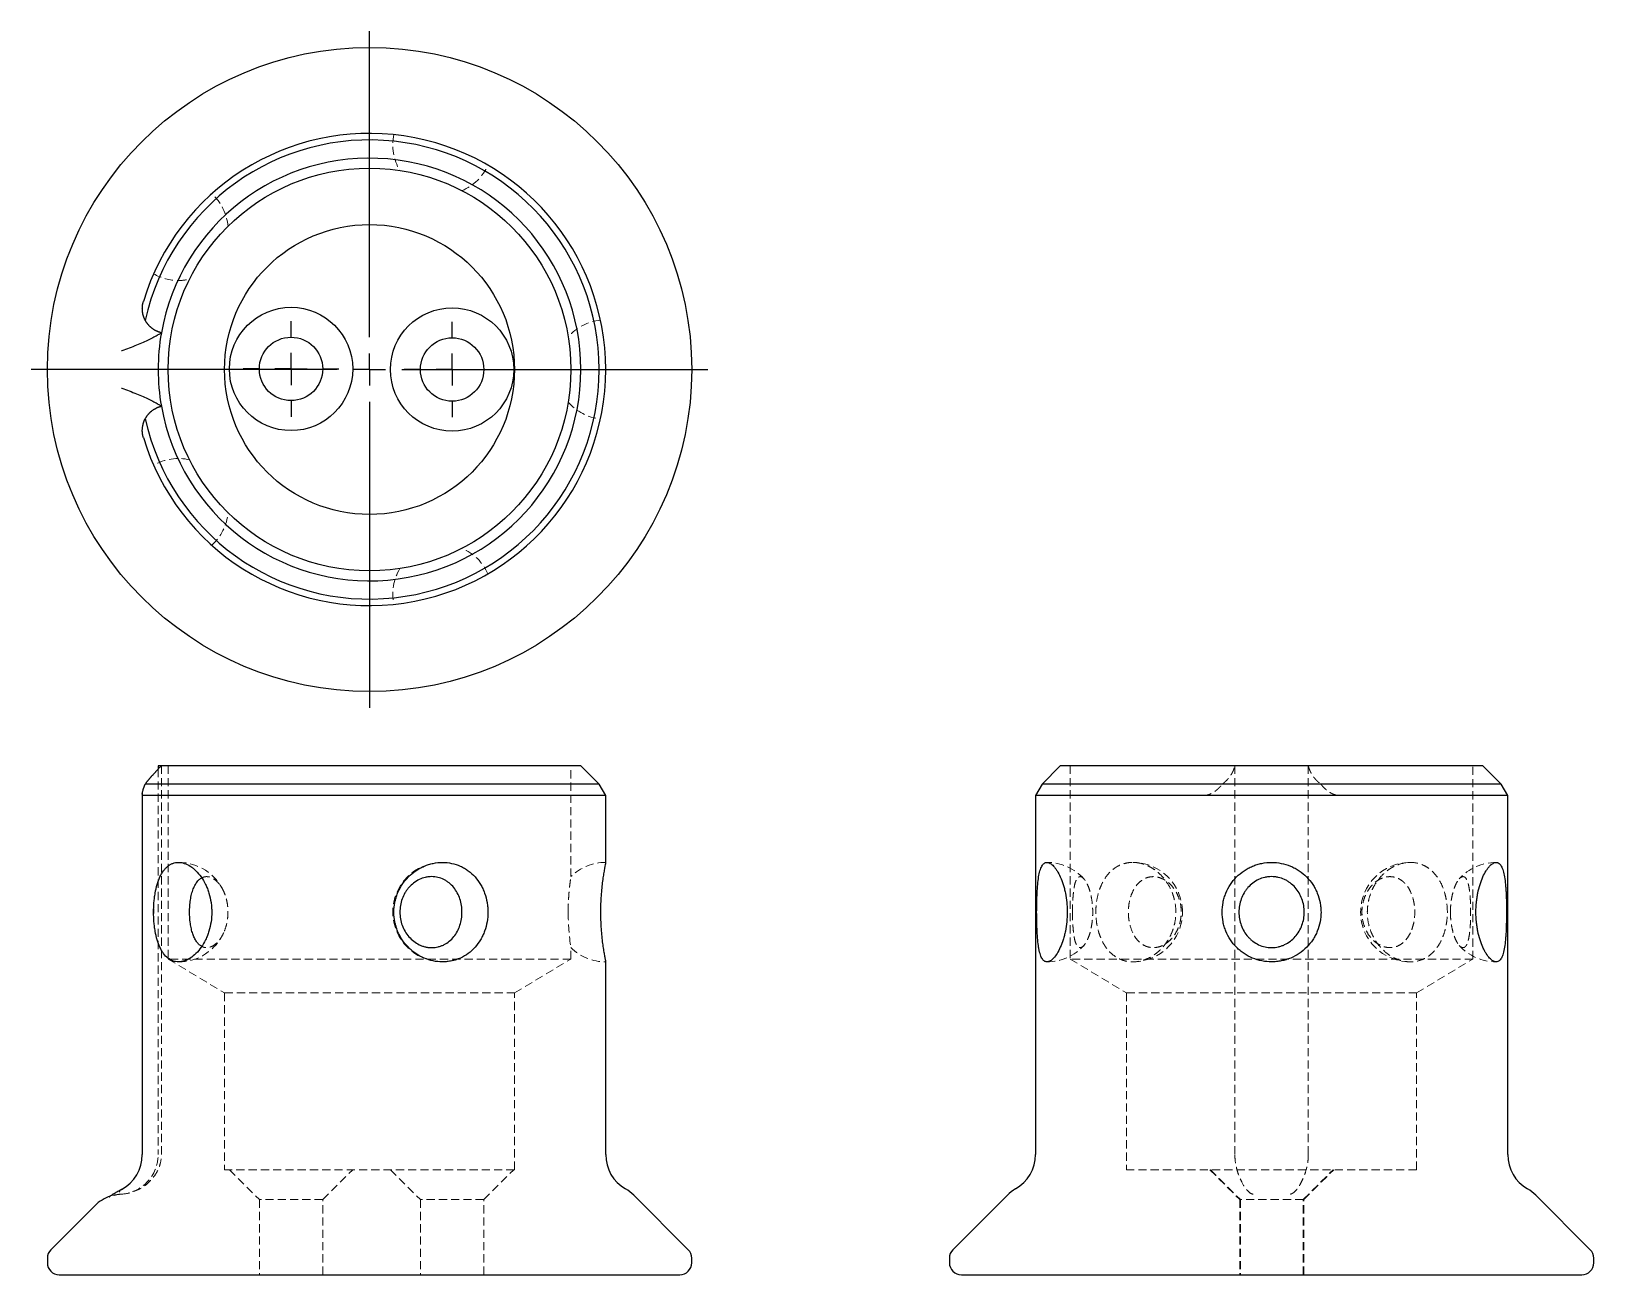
# Model space of a CAD drawing. Header units: millimetres. Extents: x 30 to 273, y 18 to 210.
import ezdxf

# ---------------------------------------------------------------- set-up
doc = ezdxf.new("R2010")
doc.units = ezdxf.units.MM
doc.linetypes.add('HIDDEN', pattern=[1.905, 1.27, -0.635])
doc.layers.add('10', color=7, linetype='Continuous')

# ---------------------------------------------------------------- blocks, each defined once
blk = doc.blocks.new('SW_CENTERMARKSYMBOL_0')
at = {"layer": '10', "color": 0}
for p, q in [((0, 5), (0, 52.5)), ((0, 0), (0, 2.5)), ((-5, 0), (-52.5, 0)), ((0, 0), (-2.5, 0)), ((0, 0), (0, -2.5)), ((0, 0), (2.5, 0)), ((5, 0), (52.5, 0)), ((0, -5), (0, -52.5))]:
    blk.add_line(p, q, dxfattribs=at)
blk = doc.blocks.new('SW_CENTERMARKSYMBOL_1')
at = {"layer": '10', "color": 0}
for p, q in [((0, 5), (0, 7.42)), ((0, 0), (0, 2.5)), ((-5, 0), (-7.42, 0)), ((0, 0), (-2.5, 0)), ((0, 0), (0, -2.5)), ((0, 0), (2.5, 0)), ((5, 0), (7.42, 0)), ((0, -5), (0, -7.42))]:
    blk.add_line(p, q, dxfattribs=at)
blk = doc.blocks.new('SW_CENTERMARKSYMBOL_2')
at = {"layer": '10', "color": 0}
for p, q in [((0, 5), (0, 7.42)), ((0, 0), (0, 2.5)), ((-5, 0), (-7.42, 0)), ((0, 0), (-2.5, 0)), ((0, 0), (0, -2.5)), ((0, 0), (2.5, 0)), ((5, 0), (7.42, 0)), ((0, -5), (0, -7.42))]:
    blk.add_line(p, q, dxfattribs=at)

msp = doc.modelspace()

# ---------------------------------------------------------------- linework, layer by layer
at = {"color": 7, "linetype": 'Continuous', "lineweight": 25}
for p, q in [((50.2, 96.5), (50.2, 95.98)), ((50.7, 96.5), (50.2, 96.5)), ((115.8, 96.5), (50.7, 96.5)), ((118.63, 93.66), (115.8, 96.5)), ((190.2, 96.5), (187.37, 93.66)), ((255.8, 96.5), (190.2, 96.5)), ((258.63, 93.66), (255.8, 96.5)), ((118.63, 93.66), (48.2, 93.66)), ((119.65, 91.89), (118.63, 93.66)), ((187.37, 93.66), (186.35, 91.89)), ((258.63, 93.66), (187.37, 93.66)), ((259.65, 91.89), (258.63, 93.66)), ((47.74, 92.15), (47.74, 36.15)), ((119.65, 91.89), (47.9, 91.89)), ((119.65, 81.47), (119.65, 91.89)), ((186.35, 91.89), (186.35, 36.15)), ((259.65, 91.89), (186.35, 91.89)), ((259.65, 36.15), (259.65, 91.89)), ((119.65, 36.15), (119.65, 66.08)), ((44.45, 30.7), (44.49, 30.72)), ((44.5, 30.72), (44.48, 30.71)), ((132.46, 21.39), (124, 29.85)), ((182, 29.85), (173.54, 21.39)), ((272.46, 21.39), (264, 29.85)), ((40.37, 28.22), (33.54, 21.39)), ((33, 20.08), (33, 19.35)), ((133, 19.35), (133, 20.08)), ((173, 20.08), (173, 19.35)), ((273, 19.35), (273, 20.08)), ((34.85, 17.5), (131.15, 17.5)), ((174.85, 17.5), (271.15, 17.5))]:
    msp.add_line(p, q, dxfattribs=at)
at = {"color": 7, "linetype": 'HIDDEN', "lineweight": 18}
for p, q in [((50.2, 95.98), (50.2, 36.15)), ((50.7, 96.5), (50.7, 36.15)), ((51.75, 96.5), (51.75, 66.5)), ((114.25, 79.29), (114.25, 96.5)), ((191.75, 96.5), (191.75, 66.5)), ((217.3, 96.5), (217.3, 36.15)), ((228.7, 96.5), (228.7, 36.15)), ((254.25, 66.5), (254.25, 96.5)), ((49.5, 73.59), (49.51, 74.28)), ((87.74, 74.17), (87.72, 73.7)), ((97.35, 73.78), (97.32, 74.17)), ((97.34, 73.7), (97.35, 73.78)), ((113.84, 74.18), (113.84, 73.71)), ((118.84, 73.59), (118.85, 74.28)), ((114.25, 66.5), (114.25, 68.27)), ((114.25, 66.5), (51.75, 66.5)), ((51.75, 66.5), (60.5, 61.24)), ((105.5, 61.24), (114.25, 66.5)), ((254.25, 66.5), (191.75, 66.5)), ((191.75, 66.5), (200.5, 61.24)), ((245.5, 61.24), (254.25, 66.5)), ((60.5, 61.24), (105.5, 61.24)), ((60.5, 61.24), (60.5, 33.81)), ((105.5, 33.81), (105.5, 61.24)), ((200.5, 61.24), (245.5, 61.24)), ((200.5, 61.24), (200.5, 33.81)), ((245.5, 33.81), (245.5, 61.24)), ((105.5, 33.81), (60.5, 33.81)), ((61.25, 33.81), (65.9, 29.16)), ((75.74, 29.16), (80.39, 33.81)), ((86.25, 33.81), (90.9, 29.16)), ((100.74, 29.16), (105.39, 33.81)), ((245.5, 33.81), (200.5, 33.81)), ((213.43, 33.81), (218.08, 29.16)), ((213.52, 33.81), (218.17, 29.16)), ((227.92, 29.16), (232.57, 33.81)), ((228.01, 29.16), (232.66, 33.81)), ((42.81, 29.75), (42.61, 29.62)), ((75.74, 29.16), (65.9, 29.16)), ((65.9, 29.16), (65.9, 17.5)), ((75.74, 17.5), (75.74, 29.16)), ((100.74, 29.16), (90.9, 29.16)), ((90.9, 29.16), (90.9, 17.5)), ((100.74, 17.5), (100.74, 29.16)), ((227.92, 29.16), (218.08, 29.16)), ((218.08, 29.16), (218.08, 17.5)), ((218.17, 29.16), (218.17, 17.5)), ((228.01, 29.16), (227.92, 29.16)), ((227.92, 17.5), (227.92, 29.16)), ((228.01, 17.5), (228.01, 29.16))]:
    msp.add_line(p, q, dxfattribs=at)
at = {"color": 7, "linetype": 'Continuous', "lineweight": 25}
for centre, radius in [((83, 158), 50), ((83, 158), 31.25), ((83, 158), 22.5), ((70.82, 158.09), 9.57), ((95.82, 158), 9.57), ((70.82, 158.09), 4.92), ((95.82, 158), 4.92)]:
    msp.add_circle(centre, radius, dxfattribs=at)
for centre, radius, start, end in [((83, 158), 36.65, 196.7563, 163.2437), ((83, 158), 35.63, 192.3691, 167.6309), ((83, 158), 32.8, 190.0118, 169.9882), ((83, 158), 32.8, 169.9882, 190.0118), ((41.59, 36.15), 6.15, 298.1769, 0), ((125.8, 36.15), 6.15, 180, 240.0147), ((180.2, 36.15), 6.15, 299.9853, 0), ((265.8, 36.15), 6.15, 180, 240.0147), ((44.72, 23.87), 6.15, 108.4541, 135), ((119.66, 25.5), 6.15, 45, 60.0147), ((186.34, 25.5), 6.15, 119.9853, 135), ((259.66, 25.5), 6.15, 45, 60.0147), ((34.85, 20.08), 1.85, 135, 180), ((131.15, 20.08), 1.85, 0, 45), ((174.85, 20.08), 1.85, 135, 180), ((271.15, 20.08), 1.85, 0, 45), ((34.85, 19.35), 1.85, 180, 270), ((131.15, 19.35), 1.85, 270, 0), ((174.85, 19.35), 1.85, 180, 270), ((271.15, 19.35), 1.85, 270, 0)]:
    msp.add_arc(centre, radius, start, end, dxfattribs=at)
at = {"color": 7, "linetype": 'HIDDEN', "lineweight": 18}
for centre, radius, start, end in [((94.33, 192.86), 7.72, 168.028, 210.9922), ((94.33, 192.86), 7.72, 293.0708, 335.9545), ((53.35, 179.54), 7.72, 5.0618, 47.95), ((53.35, 179.54), 7.72, 240.038, 270), ((53.35, 179.54), 7.72, 270, 282.9921), ((119.65, 158), 7.72, 96.0261, 138.9894), ((119.65, 158), 7.72, 221.0776, 263.9645), ((53.35, 136.46), 7.72, 77.0602, 119.9545), ((53.35, 136.46), 7.72, 312.022, 354.9956), ((94.33, 123.14), 7.72, 24.0262, 66.9926), ((94.33, 123.14), 7.72, 149.0711, 191.965), ((53.35, 73.78), 7.72, 24.4726, 89.9874), ((94.33, 73.78), 7.72, 90.2675, 269.9244), ((119.65, 73.78), 7.72, 90.0565, 134.4496), ((188.14, 73.78), 7.72, 41.9165, 89.9849), ((201.46, 73.78), 7.72, 0, 89.9823), ((244.54, 73.78), 7.72, 90.1053, 269.9733), ((257.86, 73.78), 7.72, 90.061, 138.0609), ((150.95, 73.8), 37.11, 180.0293, 188.5657), ((201.46, 73.78), 7.72, 270.0359, 0), ((53.35, 73.78), 7.72, 270.0252, 335.6364), ((119.65, 73.78), 7.72, 225.5452, 269.9873), ((188.14, 73.78), 7.72, 270.0242, 318.1398), ((257.86, 73.78), 7.72, 221.9953, 269.9856), ((44.05, 36.15), 6.15, 273.0779, 0), ((44.72, 23.87), 6.15, 93.0779, 108.4541)]:
    msp.add_arc(centre, radius, start, end, dxfattribs=at)
at = {"color": 7, "linetype": 'Continuous', "lineweight": 25}
for points, knots in [([(48.2, 165.63), (48.18, 165.66), (48.16, 165.71), (48.12, 165.79), (48.08, 165.87), (48.04, 165.95), (48.01, 166.03), (47.98, 166.12), (47.95, 166.2), (47.92, 166.28), (47.9, 166.36), (47.87, 166.44), (47.85, 166.52), (47.83, 166.6), (47.82, 166.68), (47.8, 166.76), (47.79, 166.86), (47.77, 166.98), (47.75, 167.15), (47.74, 167.33), (47.74, 167.49), (47.74, 167.6), (47.75, 167.68), (47.75, 167.74), (47.75, 167.8), (47.76, 167.87), (47.77, 167.93), (47.77, 167.98), (47.78, 168.03), (47.79, 168.08), (47.8, 168.13), (47.81, 168.18), (47.82, 168.23), (47.83, 168.28), (47.84, 168.32), (47.85, 168.37), (47.86, 168.42), (47.87, 168.47), (47.89, 168.52), (47.9, 168.55), (47.9, 168.57)], [0, 0, 0, 0, 0.037077, 0.073559, 0.109498, 0.144564, 0.179198, 0.212766, 0.245672, 0.277625, 0.309302, 0.339741, 0.369232, 0.397111, 0.424351, 0.452275, 0.481541, 0.524442, 0.581251, 0.645766, 0.694585, 0.726076, 0.744483, 0.760924, 0.78015, 0.799282, 0.818306, 0.832448, 0.846537, 0.860567, 0.874589, 0.888578, 0.902548, 0.916485, 0.930442, 0.944382, 0.958271, 0.972058, 0.985896, 1, 1, 1, 1]), ([(50.7, 163.7), (50.66, 163.71), (50.62, 163.72), (50.57, 163.73), (50.53, 163.75), (50.49, 163.76), (50.45, 163.77), (50.4, 163.79), (50.36, 163.8), (50.32, 163.81), (50.28, 163.83), (50.24, 163.84), (50.2, 163.86), (50.16, 163.88), (50.12, 163.89), (50.08, 163.91), (50.04, 163.93), (50, 163.94), (49.96, 163.96), (49.92, 163.98), (49.89, 164), (49.85, 164.02), (49.81, 164.03), (49.78, 164.05), (49.74, 164.07), (49.71, 164.09), (49.67, 164.11), (49.63, 164.13), (49.6, 164.15), (49.57, 164.17), (49.53, 164.19), (49.5, 164.22), (49.47, 164.24), (49.44, 164.26), (49.41, 164.28), (49.38, 164.3), (49.35, 164.32), (49.32, 164.34), (49.29, 164.36), (49.26, 164.39), (49.23, 164.41), (49.2, 164.43), (49.18, 164.45), (49.15, 164.47), (49.12, 164.49), (49.1, 164.51), (49.07, 164.54), (49.03, 164.57), (49, 164.6), (48.97, 164.63), (48.94, 164.66), (48.91, 164.69), (48.88, 164.72), (48.85, 164.75), (48.82, 164.78), (48.8, 164.8), (48.78, 164.82), (48.76, 164.84), (48.74, 164.86), (48.72, 164.88), (48.7, 164.91), (48.68, 164.93), (48.66, 164.95), (48.65, 164.97), (48.63, 164.99), (48.61, 165.01), (48.59, 165.03), (48.58, 165.06), (48.56, 165.08), (48.54, 165.1), (48.53, 165.12), (48.51, 165.14), (48.49, 165.16), (48.48, 165.19), (48.46, 165.21), (48.45, 165.23), (48.43, 165.25), (48.42, 165.27), (48.4, 165.3), (48.39, 165.32), (48.37, 165.34), (48.36, 165.36), (48.34, 165.38), (48.33, 165.41), (48.31, 165.43), (48.3, 165.45), (48.29, 165.47), (48.27, 165.5), (48.26, 165.52), (48.25, 165.54), (48.23, 165.56), (48.22, 165.59), (48.21, 165.61), (48.2, 165.63)], [0, 0, 0, 0, 0.0440387, 0.0440387, 0.0440387, 0.0876176, 0.0876176, 0.0876176, 0.130751, 0.130751, 0.130751, 0.1730683, 0.1730683, 0.1730683, 0.2149806, 0.2149806, 0.2149806, 0.2557708, 0.2557708, 0.2557708, 0.2958314, 0.2958314, 0.2958314, 0.3348194, 0.3348194, 0.3348194, 0.3734681, 0.3734681, 0.3734681, 0.4107501, 0.4107501, 0.4107501, 0.4470146, 0.4470146, 0.4470146, 0.4815843, 0.4815843, 0.4815843, 0.5154832, 0.5154832, 0.5154832, 0.5477098, 0.5477098, 0.5477098, 0.5789362, 0.5789362, 0.5789362, 0.6185815, 0.6185815, 0.6185815, 0.6571168, 0.6571168, 0.6571168, 0.6945513, 0.6945513, 0.6945513, 0.721015, 0.721015, 0.721015, 0.747029, 0.747029, 0.747029, 0.7720103, 0.7720103, 0.7720103, 0.7964121, 0.7964121, 0.7964121, 0.8200995, 0.8200995, 0.8200995, 0.8436567, 0.8436567, 0.8436567, 0.8668087, 0.8668087, 0.8668087, 0.8896867, 0.8896867, 0.8896867, 0.9121463, 0.9121463, 0.9121463, 0.9344569, 0.9344569, 0.9344569, 0.9564717, 0.9564717, 0.9564717, 0.9783167, 0.9783167, 0.9783167, 1, 1, 1, 1]), ([(50.7, 163.7), (50.7, 163.7), (50.66, 163.67), (50.52, 163.58), (50.46, 163.54), (50.32, 163.46), (50.24, 163.41), (49.99, 163.26), (49.78, 163.14), (49.31, 162.89), (49.05, 162.75), (48.48, 162.48), (48.18, 162.33), (47.53, 162.05), (47.19, 161.9), (46.48, 161.62), (46.1, 161.47), (45.34, 161.19), (44.96, 161.05), (44.56, 160.91)], [0, 0, 0, 0, 0.125, 0.125, 0.1875, 0.1875, 0.25, 0.25, 0.375, 0.375, 0.5, 0.5, 0.625, 0.625, 0.75, 0.75, 0.875, 0.875, 1, 1, 1, 1]), ([(44.56, 155.09), (45.35, 154.82), (46.11, 154.53), (47.54, 153.95), (48.19, 153.66), (49.05, 153.25), (49.31, 153.11), (49.77, 152.86), (49.98, 152.74), (50.24, 152.59), (50.32, 152.54), (50.45, 152.46), (50.51, 152.42), (50.65, 152.33), (50.7, 152.3), (50.7, 152.3)], [0, 0, 0, 0, 0.25, 0.25, 0.5, 0.5, 0.625, 0.625, 0.75, 0.75, 0.8125, 0.8125, 0.875, 0.875, 1, 1, 1, 1]), ([(47.9, 147.43), (47.9, 147.45), (47.89, 147.47), (47.89, 147.49), (47.88, 147.51), (47.88, 147.53), (47.87, 147.54), (47.87, 147.56), (47.86, 147.58), (47.86, 147.6), (47.85, 147.62), (47.85, 147.64), (47.84, 147.66), (47.84, 147.68), (47.83, 147.69), (47.83, 147.71), (47.83, 147.73), (47.82, 147.75), (47.82, 147.77), (47.81, 147.79), (47.81, 147.81), (47.81, 147.83), (47.8, 147.84), (47.8, 147.86), (47.8, 147.88), (47.79, 147.9), (47.79, 147.92), (47.79, 147.94), (47.78, 147.96), (47.78, 147.98), (47.78, 147.99), (47.78, 148.01), (47.77, 148.03), (47.77, 148.05), (47.77, 148.07), (47.77, 148.09), (47.76, 148.11), (47.76, 148.12), (47.76, 148.14), (47.76, 148.16), (47.76, 148.18), (47.75, 148.2), (47.75, 148.22), (47.75, 148.24), (47.75, 148.26), (47.75, 148.29), (47.75, 148.32), (47.74, 148.35), (47.74, 148.38), (47.74, 148.41), (47.74, 148.44), (47.74, 148.47), (47.74, 148.5), (47.74, 148.53), (47.74, 148.56), (47.74, 148.59), (47.74, 148.62), (47.74, 148.65), (47.74, 148.7), (47.74, 148.74), (47.75, 148.79), (47.75, 148.86), (47.76, 148.92), (47.76, 148.99), (47.77, 149.07), (47.78, 149.14), (47.8, 149.22), (47.81, 149.3), (47.83, 149.37), (47.85, 149.44), (47.86, 149.5), (47.87, 149.55), (47.89, 149.6), (47.9, 149.64), (47.91, 149.67), (47.92, 149.71), (47.93, 149.73), (47.93, 149.75), (47.94, 149.77), (47.95, 149.79), (47.95, 149.81), (47.96, 149.83), (47.97, 149.85), (47.97, 149.87), (47.98, 149.89), (47.99, 149.9), (47.99, 149.92), (48, 149.94), (48.01, 149.96), (48.01, 149.97), (48.02, 149.99), (48.03, 150.01), (48.03, 150.02), (48.04, 150.04), (48.05, 150.06), (48.05, 150.07), (48.06, 150.09), (48.07, 150.11), (48.08, 150.12), (48.08, 150.14), (48.09, 150.15), (48.1, 150.17), (48.1, 150.18), (48.11, 150.2), (48.12, 150.22), (48.13, 150.23), (48.13, 150.25), (48.14, 150.26), (48.15, 150.28), (48.16, 150.29), (48.17, 150.31), (48.17, 150.32), (48.18, 150.34), (48.19, 150.35), (48.2, 150.37)], [0, 0, 0, 0, 0.016155, 0.016155, 0.016155, 0.032064, 0.032064, 0.032064, 0.048036, 0.048036, 0.048036, 0.06411, 0.06411, 0.06411, 0.080204, 0.080204, 0.080204, 0.096316, 0.096316, 0.096316, 0.112479, 0.112479, 0.112479, 0.128666, 0.128666, 0.128666, 0.144833, 0.144833, 0.144833, 0.160925, 0.160925, 0.160925, 0.176993, 0.176993, 0.176993, 0.192955, 0.192955, 0.192955, 0.20887, 0.20887, 0.20887, 0.226343, 0.226343, 0.226343, 0.245439, 0.245439, 0.245439, 0.272987, 0.272987, 0.272987, 0.300479, 0.300479, 0.300479, 0.327903, 0.327903, 0.327903, 0.355563, 0.355563, 0.355563, 0.397425, 0.397425, 0.397425, 0.461307, 0.461307, 0.461307, 0.538943, 0.538943, 0.538943, 0.618755, 0.618755, 0.618755, 0.678079, 0.678079, 0.678079, 0.718009, 0.718009, 0.718009, 0.742431, 0.742431, 0.742431, 0.766221, 0.766221, 0.766221, 0.788722, 0.788722, 0.788722, 0.810565, 0.810565, 0.810565, 0.83173, 0.83173, 0.83173, 0.852871, 0.852871, 0.852871, 0.873954, 0.873954, 0.873954, 0.895002, 0.895002, 0.895002, 0.916007, 0.916007, 0.916007, 0.937009, 0.937009, 0.937009, 0.958002, 0.958002, 0.958002, 0.978997, 0.978997, 0.978997, 1, 1, 1, 1]), ([(48.2, 150.37), (48.22, 150.42), (48.25, 150.46), (48.28, 150.51), (48.3, 150.55), (48.32, 150.58), (48.34, 150.62), (48.36, 150.64), (48.38, 150.67), (48.4, 150.7), (48.41, 150.72), (48.43, 150.75), (48.45, 150.78), (48.47, 150.8), (48.49, 150.83), (48.5, 150.85), (48.52, 150.88), (48.54, 150.9), (48.56, 150.93), (48.58, 150.95), (48.6, 150.98), (48.62, 151), (48.64, 151.02), (48.66, 151.05), (48.68, 151.07), (48.7, 151.1), (48.72, 151.12), (48.74, 151.14), (48.77, 151.17), (48.79, 151.19), (48.81, 151.21), (48.83, 151.23), (48.85, 151.26), (48.87, 151.28), (48.9, 151.3), (48.92, 151.32), (48.94, 151.35), (48.97, 151.37), (48.99, 151.39), (49.01, 151.41), (49.04, 151.43), (49.06, 151.45), (49.09, 151.48), (49.12, 151.5), (49.15, 151.53), (49.19, 151.56), (49.22, 151.59), (49.26, 151.61), (49.29, 151.64), (49.33, 151.67), (49.37, 151.69), (49.4, 151.72), (49.43, 151.74), (49.46, 151.76), (49.49, 151.78), (49.52, 151.8), (49.55, 151.81), (49.58, 151.83), (49.61, 151.85), (49.64, 151.87), (49.67, 151.89), (49.7, 151.9), (49.73, 151.92), (49.76, 151.94), (49.79, 151.96), (49.83, 151.97), (49.86, 151.99), (49.89, 152.01), (49.92, 152.02), (49.96, 152.04), (49.99, 152.05), (50.03, 152.07), (50.06, 152.08), (50.09, 152.1), (50.13, 152.11), (50.16, 152.13), (50.2, 152.14), (50.23, 152.15), (50.27, 152.17), (50.3, 152.18), (50.34, 152.19), (50.37, 152.2), (50.41, 152.22), (50.45, 152.23), (50.48, 152.24), (50.52, 152.25), (50.56, 152.26), (50.59, 152.27), (50.63, 152.28), (50.67, 152.29), (50.7, 152.3)], [0, 0, 0, 0, 0.0448231, 0.0448231, 0.0448231, 0.08068, 0.08068, 0.08068, 0.1077164, 0.1077164, 0.1077164, 0.1348543, 0.1348543, 0.1348543, 0.1621371, 0.1621371, 0.1621371, 0.1895006, 0.1895006, 0.1895006, 0.2169735, 0.2169735, 0.2169735, 0.2444748, 0.2444748, 0.2444748, 0.2722497, 0.2722497, 0.2722497, 0.3002607, 0.3002607, 0.3002607, 0.3287197, 0.3287197, 0.3287197, 0.3573826, 0.3573826, 0.3573826, 0.3866417, 0.3866417, 0.3866417, 0.4162881, 0.4162881, 0.4162881, 0.4567038, 0.4567038, 0.4567038, 0.4978413, 0.4978413, 0.4978413, 0.5396935, 0.5396935, 0.5396935, 0.5722226, 0.5722226, 0.5722226, 0.605097, 0.605097, 0.605097, 0.638835, 0.638835, 0.638835, 0.6730865, 0.6730865, 0.6730865, 0.7080198, 0.7080198, 0.7080198, 0.7431146, 0.7431146, 0.7431146, 0.7787302, 0.7787302, 0.7787302, 0.8147022, 0.8147022, 0.8147022, 0.8512251, 0.8512251, 0.8512251, 0.8879497, 0.8879497, 0.8879497, 0.9250772, 0.9250772, 0.9250772, 0.9624245, 0.9624245, 0.9624245, 1, 1, 1, 1]), ([(48.2, 93.66), (48.22, 93.7), (48.25, 93.73), (48.28, 93.77), (48.3, 93.8), (48.32, 93.83), (48.34, 93.86), (48.36, 93.88), (48.38, 93.9), (48.4, 93.93), (48.41, 93.95), (48.43, 93.97), (48.45, 94), (48.47, 94.02), (48.49, 94.04), (48.5, 94.07), (48.52, 94.09), (48.54, 94.11), (48.56, 94.14), (48.58, 94.16), (48.6, 94.19), (48.62, 94.21), (48.64, 94.23), (48.66, 94.26), (48.68, 94.28), (48.7, 94.31), (48.72, 94.33), (48.74, 94.36), (48.77, 94.38), (48.79, 94.41), (48.81, 94.44), (48.83, 94.46), (48.85, 94.49), (48.87, 94.51), (48.9, 94.54), (48.92, 94.57), (48.94, 94.59), (48.97, 94.62), (48.99, 94.65), (49.01, 94.68), (49.04, 94.7), (49.06, 94.73), (49.09, 94.76), (49.12, 94.8), (49.15, 94.84), (49.19, 94.87), (49.22, 94.91), (49.26, 94.95), (49.29, 94.99), (49.33, 95.03), (49.37, 95.07), (49.4, 95.11), (49.43, 95.15), (49.46, 95.18), (49.49, 95.21), (49.52, 95.24), (49.55, 95.27), (49.58, 95.31), (49.61, 95.34), (49.64, 95.37), (49.67, 95.41), (49.7, 95.44), (49.73, 95.47), (49.76, 95.51), (49.79, 95.54), (49.83, 95.58), (49.86, 95.61), (49.89, 95.65), (49.92, 95.68), (49.96, 95.72), (49.99, 95.75), (50.03, 95.79), (50.06, 95.83), (50.09, 95.86), (50.13, 95.9), (50.16, 95.93), (50.2, 95.97), (50.23, 96.01), (50.27, 96.05), (50.3, 96.08), (50.34, 96.12), (50.37, 96.16), (50.41, 96.19), (50.45, 96.23), (50.48, 96.27), (50.52, 96.31), (50.56, 96.35), (50.59, 96.38), (50.63, 96.42), (50.67, 96.46), (50.7, 96.5)], [0, 0, 0, 0, 0.0448231, 0.0448231, 0.0448231, 0.08068, 0.08068, 0.08068, 0.1077164, 0.1077164, 0.1077164, 0.1348543, 0.1348543, 0.1348543, 0.1621371, 0.1621371, 0.1621371, 0.1895006, 0.1895006, 0.1895006, 0.2169735, 0.2169735, 0.2169735, 0.2444748, 0.2444748, 0.2444748, 0.2722497, 0.2722497, 0.2722497, 0.3002607, 0.3002607, 0.3002607, 0.3287197, 0.3287197, 0.3287197, 0.3573826, 0.3573826, 0.3573826, 0.3866417, 0.3866417, 0.3866417, 0.4162881, 0.4162881, 0.4162881, 0.4567038, 0.4567038, 0.4567038, 0.4978413, 0.4978413, 0.4978413, 0.5396935, 0.5396935, 0.5396935, 0.5722226, 0.5722226, 0.5722226, 0.605097, 0.605097, 0.605097, 0.638835, 0.638835, 0.638835, 0.6730865, 0.6730865, 0.6730865, 0.7080198, 0.7080198, 0.7080198, 0.7431146, 0.7431146, 0.7431146, 0.7787302, 0.7787302, 0.7787302, 0.8147022, 0.8147022, 0.8147022, 0.8512251, 0.8512251, 0.8512251, 0.8879497, 0.8879497, 0.8879497, 0.9250772, 0.9250772, 0.9250772, 0.9624245, 0.9624245, 0.9624245, 1, 1, 1, 1]), ([(47.9, 91.89), (47.9, 91.89), (47.89, 91.89), (47.89, 91.89), (47.88, 91.89), (47.88, 91.89), (47.87, 91.89), (47.87, 91.9), (47.86, 91.9), (47.86, 91.9), (47.85, 91.9), (47.85, 91.9), (47.84, 91.9), (47.84, 91.9), (47.83, 91.91), (47.83, 91.91), (47.83, 91.91), (47.82, 91.91), (47.82, 91.92), (47.81, 91.92), (47.81, 91.92), (47.81, 91.92), (47.8, 91.93), (47.8, 91.93), (47.8, 91.93), (47.79, 91.94), (47.79, 91.94), (47.79, 91.95), (47.78, 91.95), (47.78, 91.95), (47.78, 91.96), (47.78, 91.96), (47.77, 91.97), (47.77, 91.97), (47.77, 91.98), (47.77, 91.98), (47.76, 91.99), (47.76, 91.99), (47.76, 92), (47.76, 92), (47.76, 92.01), (47.75, 92.01), (47.75, 92.02), (47.75, 92.03), (47.75, 92.04), (47.75, 92.04), (47.75, 92.05), (47.74, 92.07), (47.74, 92.08), (47.74, 92.09), (47.74, 92.1), (47.74, 92.11), (47.74, 92.13), (47.74, 92.14), (47.74, 92.15), (47.74, 92.17), (47.74, 92.18), (47.74, 92.2), (47.74, 92.22), (47.74, 92.24), (47.75, 92.27), (47.75, 92.3), (47.76, 92.34), (47.76, 92.38), (47.77, 92.43), (47.78, 92.48), (47.8, 92.54), (47.81, 92.59), (47.83, 92.65), (47.85, 92.71), (47.86, 92.75), (47.87, 92.8), (47.89, 92.85), (47.9, 92.88), (47.91, 92.91), (47.92, 92.94), (47.93, 92.96), (47.93, 92.98), (47.94, 93), (47.95, 93.02), (47.95, 93.04), (47.96, 93.06), (47.97, 93.08), (47.97, 93.09), (47.98, 93.11), (47.99, 93.13), (47.99, 93.15), (48, 93.17), (48.01, 93.19), (48.01, 93.2), (48.02, 93.22), (48.03, 93.24), (48.03, 93.26), (48.04, 93.28), (48.05, 93.29), (48.05, 93.31), (48.06, 93.33), (48.07, 93.35), (48.08, 93.37), (48.08, 93.38), (48.09, 93.4), (48.1, 93.42), (48.1, 93.44), (48.11, 93.46), (48.12, 93.48), (48.13, 93.5), (48.13, 93.51), (48.14, 93.53), (48.15, 93.55), (48.16, 93.57), (48.17, 93.59), (48.17, 93.61), (48.18, 93.63), (48.19, 93.64), (48.2, 93.66)], [0, 0, 0, 0, 0.016155, 0.016155, 0.016155, 0.032064, 0.032064, 0.032064, 0.048036, 0.048036, 0.048036, 0.06411, 0.06411, 0.06411, 0.080204, 0.080204, 0.080204, 0.096316, 0.096316, 0.096316, 0.112479, 0.112479, 0.112479, 0.128666, 0.128666, 0.128666, 0.144833, 0.144833, 0.144833, 0.160925, 0.160925, 0.160925, 0.176993, 0.176993, 0.176993, 0.192955, 0.192955, 0.192955, 0.20887, 0.20887, 0.20887, 0.226343, 0.226343, 0.226343, 0.245439, 0.245439, 0.245439, 0.272987, 0.272987, 0.272987, 0.300479, 0.300479, 0.300479, 0.327903, 0.327903, 0.327903, 0.355563, 0.355563, 0.355563, 0.397425, 0.397425, 0.397425, 0.461307, 0.461307, 0.461307, 0.538943, 0.538943, 0.538943, 0.618755, 0.618755, 0.618755, 0.678079, 0.678079, 0.678079, 0.718009, 0.718009, 0.718009, 0.742431, 0.742431, 0.742431, 0.766221, 0.766221, 0.766221, 0.788722, 0.788722, 0.788722, 0.810565, 0.810565, 0.810565, 0.83173, 0.83173, 0.83173, 0.852871, 0.852871, 0.852871, 0.873954, 0.873954, 0.873954, 0.895002, 0.895002, 0.895002, 0.916007, 0.916007, 0.916007, 0.937009, 0.937009, 0.937009, 0.958002, 0.958002, 0.958002, 0.978997, 0.978997, 0.978997, 1, 1, 1, 1]), ([(49.49, 73.78), (49.49, 73.27), (49.51, 72.77), (49.57, 72.02), (49.6, 71.77), (49.66, 71.29), (49.7, 71.05), (49.82, 70.36), (49.92, 69.91), (50.17, 69.07), (50.31, 68.68), (50.56, 68.14), (50.65, 67.97), (50.83, 67.65), (50.93, 67.5), (51.24, 67.08), (51.47, 66.84), (51.95, 66.46), (52.22, 66.31), (52.76, 66.11), (53.05, 66.06), (53.5, 66.07), (53.65, 66.08), (53.96, 66.13), (54.26, 66.2), (54.57, 66.33), (54.88, 66.47), (55.03, 66.56), (55.49, 66.85), (55.78, 67.09), (56.35, 67.65), (56.63, 67.97), (57.13, 68.69), (57.36, 69.07), (57.66, 69.71), (57.76, 69.93), (57.93, 70.37), (58.01, 70.6), (58.22, 71.3), (58.33, 71.78), (58.48, 72.78), (58.51, 73.28), (58.51, 74.04), (58.5, 74.29), (58.47, 74.79), (58.44, 75.05), (58.33, 75.79), (58.22, 76.27), (58.01, 76.97), (57.93, 77.2), (57.75, 77.65), (57.66, 77.86), (57.35, 78.49), (57.13, 78.88), (56.62, 79.6), (56.35, 79.92), (55.92, 80.34), (55.78, 80.47), (55.48, 80.71), (55.33, 80.82), (54.87, 81.11), (54.56, 81.25), (53.95, 81.45), (53.64, 81.5), (53.05, 81.5), (52.76, 81.45), (52.35, 81.3), (52.21, 81.24), (51.95, 81.09), (51.83, 81.01), (51.59, 80.81), (51.47, 80.71), (51.24, 80.47), (51.14, 80.34), (50.83, 79.91), (50.64, 79.59), (50.31, 78.88), (50.17, 78.49), (49.92, 77.65), (49.82, 77.2), (49.7, 76.5), (49.66, 76.26), (49.6, 75.78), (49.57, 75.53), (49.51, 74.79), (49.49, 74.29), (49.49, 73.78)], [0, 0, 0, 0, 0.03125, 0.03125, 0.046875, 0.046875, 0.0625, 0.0625, 0.09375, 0.09375, 0.125, 0.125, 0.140625, 0.140625, 0.15625, 0.15625, 0.1875, 0.1875, 0.21875, 0.21875, 0.25, 0.25, 0.265625, 0.265625, 0.28125, 0.296875, 0.296875, 0.3125, 0.3125, 0.34375, 0.34375, 0.375, 0.375, 0.40625, 0.40625, 0.421875, 0.421875, 0.4375, 0.4375, 0.46875, 0.46875, 0.5, 0.5, 0.515625, 0.515625, 0.53125, 0.53125, 0.5625, 0.5625, 0.578125, 0.578125, 0.59375, 0.59375, 0.625, 0.625, 0.65625, 0.65625, 0.671875, 0.671875, 0.6875, 0.6875, 0.71875, 0.71875, 0.75, 0.75, 0.78125, 0.78125, 0.796875, 0.796875, 0.8125, 0.8125, 0.828125, 0.828125, 0.84375, 0.84375, 0.875, 0.875, 0.90625, 0.90625, 0.9375, 0.9375, 0.953125, 0.953125, 0.96875, 0.96875, 1, 1, 1, 1]), ([(86.78, 73.78), (86.78, 73.27), (86.83, 72.77), (86.98, 72.02), (87.04, 71.77), (87.19, 71.29), (87.27, 71.05), (87.56, 70.36), (87.8, 69.91), (88.36, 69.07), (88.68, 68.68), (89.21, 68.14), (89.39, 67.97), (89.78, 67.65), (89.98, 67.5), (90.6, 67.08), (91.03, 66.84), (91.94, 66.46), (92.42, 66.31), (93.37, 66.11), (93.85, 66.06), (94.57, 66.07), (94.82, 66.08), (95.29, 66.13), (95.76, 66.2), (96.21, 66.33), (96.66, 66.47), (96.89, 66.56), (97.54, 66.85), (97.94, 67.09), (98.7, 67.65), (99.06, 67.97), (99.7, 68.69), (99.98, 69.07), (100.36, 69.71), (100.47, 69.93), (100.68, 70.37), (100.78, 70.6), (101.03, 71.3), (101.16, 71.78), (101.33, 72.78), (101.37, 73.28), (101.37, 74.04), (101.36, 74.29), (101.32, 74.79), (101.29, 75.05), (101.16, 75.79), (101.03, 76.27), (100.77, 76.97), (100.68, 77.2), (100.47, 77.65), (100.35, 77.86), (99.98, 78.49), (99.7, 78.88), (99.05, 79.6), (98.7, 79.92), (98.13, 80.34), (97.93, 80.47), (97.52, 80.71), (97.31, 80.82), (96.66, 81.11), (96.21, 81.25), (95.28, 81.45), (94.8, 81.5), (93.84, 81.5), (93.36, 81.45), (92.64, 81.3), (92.4, 81.24), (91.94, 81.09), (91.71, 81.01), (91.25, 80.81), (91.03, 80.71), (90.6, 80.47), (90.38, 80.34), (89.76, 79.91), (89.38, 79.59), (88.67, 78.88), (88.35, 78.49), (87.79, 77.65), (87.56, 77.2), (87.27, 76.5), (87.18, 76.26), (87.04, 75.78), (86.97, 75.53), (86.83, 74.79), (86.78, 74.29), (86.78, 73.78)], [0, 0, 0, 0, 0.03125, 0.03125, 0.046875, 0.046875, 0.0625, 0.0625, 0.09375, 0.09375, 0.125, 0.125, 0.140625, 0.140625, 0.15625, 0.15625, 0.1875, 0.1875, 0.21875, 0.21875, 0.25, 0.25, 0.265625, 0.265625, 0.28125, 0.296875, 0.296875, 0.3125, 0.3125, 0.34375, 0.34375, 0.375, 0.375, 0.40625, 0.40625, 0.421875, 0.421875, 0.4375, 0.4375, 0.46875, 0.46875, 0.5, 0.5, 0.515625, 0.515625, 0.53125, 0.53125, 0.5625, 0.5625, 0.578125, 0.578125, 0.59375, 0.59375, 0.625, 0.625, 0.65625, 0.65625, 0.671875, 0.671875, 0.6875, 0.6875, 0.71875, 0.71875, 0.75, 0.75, 0.78125, 0.78125, 0.796875, 0.796875, 0.8125, 0.8125, 0.828125, 0.828125, 0.84375, 0.84375, 0.875, 0.875, 0.90625, 0.90625, 0.9375, 0.9375, 0.953125, 0.953125, 0.96875, 0.96875, 1, 1, 1, 1]), ([(119.65, 81.47), (119.65, 81.48), (119.66, 81.51), (119.62, 81.33), (119.54, 80.95), (119.43, 80.35), (119.29, 79.56), (119.16, 78.62), (119.03, 77.53), (118.93, 76.35), (118.85, 75.09), (118.85, 74.22), (118.84, 73.78)], [0, 0, 0, 0, 0.035985, 0.143483, 0.248989, 0.357629, 0.463343, 0.572138, 0.677577, 0.786053, 0.891495, 1, 1, 1, 1]), ([(186.54, 73.78), (186.54, 73.27), (186.55, 72.77), (186.56, 72.02), (186.57, 71.77), (186.59, 71.29), (186.6, 71.05), (186.63, 70.36), (186.66, 69.91), (186.74, 69.07), (186.79, 68.68), (186.88, 68.14), (186.91, 67.97), (186.98, 67.65), (187.02, 67.5), (187.14, 67.08), (187.23, 66.84), (187.45, 66.46), (187.57, 66.31), (187.84, 66.11), (187.98, 66.06), (188.22, 66.07), (188.3, 66.08), (188.47, 66.13), (188.64, 66.2), (188.81, 66.33), (188.99, 66.47), (189.08, 66.56), (189.35, 66.85), (189.53, 67.09), (189.88, 67.65), (190.05, 67.97), (190.37, 68.69), (190.52, 69.07), (190.72, 69.71), (190.78, 69.93), (190.89, 70.37), (190.95, 70.6), (191.09, 71.3), (191.16, 71.78), (191.26, 72.78), (191.28, 73.28), (191.28, 74.04), (191.28, 74.29), (191.25, 74.79), (191.23, 75.05), (191.16, 75.79), (191.09, 76.27), (190.94, 76.97), (190.89, 77.2), (190.78, 77.65), (190.71, 77.86), (190.52, 78.49), (190.37, 78.88), (190.05, 79.6), (189.88, 79.92), (189.61, 80.34), (189.52, 80.47), (189.35, 80.71), (189.25, 80.82), (188.98, 81.11), (188.81, 81.25), (188.46, 81.45), (188.29, 81.5), (187.98, 81.5), (187.84, 81.45), (187.64, 81.3), (187.57, 81.24), (187.45, 81.09), (187.39, 81.01), (187.29, 80.81), (187.24, 80.71), (187.14, 80.47), (187.1, 80.34), (186.97, 79.91), (186.9, 79.59), (186.79, 78.88), (186.74, 78.49), (186.66, 77.65), (186.63, 77.2), (186.6, 76.5), (186.59, 76.26), (186.57, 75.78), (186.56, 75.53), (186.55, 74.79), (186.54, 74.29), (186.54, 73.78)], [0, 0, 0, 0, 0.03125, 0.03125, 0.046875, 0.046875, 0.0625, 0.0625, 0.09375, 0.09375, 0.125, 0.125, 0.140625, 0.140625, 0.15625, 0.15625, 0.1875, 0.1875, 0.21875, 0.21875, 0.25, 0.25, 0.265625, 0.265625, 0.28125, 0.296875, 0.296875, 0.3125, 0.3125, 0.34375, 0.34375, 0.375, 0.375, 0.40625, 0.40625, 0.421875, 0.421875, 0.4375, 0.4375, 0.46875, 0.46875, 0.5, 0.5, 0.515625, 0.515625, 0.53125, 0.53125, 0.5625, 0.5625, 0.578125, 0.578125, 0.59375, 0.59375, 0.625, 0.625, 0.65625, 0.65625, 0.671875, 0.671875, 0.6875, 0.6875, 0.71875, 0.71875, 0.75, 0.75, 0.78125, 0.78125, 0.796875, 0.796875, 0.8125, 0.8125, 0.828125, 0.828125, 0.84375, 0.84375, 0.875, 0.875, 0.90625, 0.90625, 0.9375, 0.9375, 0.953125, 0.953125, 0.96875, 0.96875, 1, 1, 1, 1]), ([(215.33, 73.78), (215.33, 73.27), (215.38, 72.77), (215.52, 72.02), (215.58, 71.77), (215.73, 71.29), (215.81, 71.05), (216.1, 70.36), (216.33, 69.91), (216.89, 69.07), (217.21, 68.68), (217.74, 68.14), (217.92, 67.97), (218.31, 67.65), (218.52, 67.5), (219.15, 67.08), (219.59, 66.84), (220.52, 66.46), (221.01, 66.31), (222, 66.11), (222.5, 66.06), (223.26, 66.07), (223.51, 66.08), (224.02, 66.13), (224.51, 66.2), (225, 66.33), (225.49, 66.47), (225.73, 66.56), (226.43, 66.85), (226.87, 67.09), (227.7, 67.65), (228.09, 67.97), (228.8, 68.69), (229.11, 69.07), (229.53, 69.71), (229.66, 69.93), (229.9, 70.37), (230, 70.6), (230.29, 71.3), (230.43, 71.78), (230.63, 72.78), (230.67, 73.28), (230.67, 74.04), (230.66, 74.29), (230.61, 74.79), (230.58, 75.05), (230.43, 75.79), (230.29, 76.27), (230, 76.97), (229.89, 77.2), (229.66, 77.65), (229.53, 77.86), (229.11, 78.49), (228.8, 78.88), (228.08, 79.6), (227.69, 79.92), (227.07, 80.34), (226.86, 80.47), (226.41, 80.71), (226.18, 80.82), (225.48, 81.11), (225, 81.25), (224.01, 81.45), (223.5, 81.5), (222.49, 81.5), (221.99, 81.45), (221.24, 81.3), (221, 81.24), (220.51, 81.09), (220.28, 81.01), (219.81, 80.81), (219.59, 80.71), (219.14, 80.47), (218.93, 80.34), (218.3, 79.91), (217.91, 79.59), (217.21, 78.88), (216.88, 78.49), (216.33, 77.65), (216.1, 77.2), (215.81, 76.5), (215.73, 76.26), (215.58, 75.78), (215.52, 75.53), (215.38, 74.79), (215.33, 74.29), (215.33, 73.78)], [0, 0, 0, 0, 0.03125, 0.03125, 0.046875, 0.046875, 0.0625, 0.0625, 0.09375, 0.09375, 0.125, 0.125, 0.140625, 0.140625, 0.15625, 0.15625, 0.1875, 0.1875, 0.21875, 0.21875, 0.25, 0.25, 0.265625, 0.265625, 0.28125, 0.296875, 0.296875, 0.3125, 0.3125, 0.34375, 0.34375, 0.375, 0.375, 0.40625, 0.40625, 0.421875, 0.421875, 0.4375, 0.4375, 0.46875, 0.46875, 0.5, 0.5, 0.515625, 0.515625, 0.53125, 0.53125, 0.5625, 0.5625, 0.578125, 0.578125, 0.59375, 0.59375, 0.625, 0.625, 0.65625, 0.65625, 0.671875, 0.671875, 0.6875, 0.6875, 0.71875, 0.71875, 0.75, 0.75, 0.78125, 0.78125, 0.796875, 0.796875, 0.8125, 0.8125, 0.828125, 0.828125, 0.84375, 0.84375, 0.875, 0.875, 0.90625, 0.90625, 0.9375, 0.9375, 0.953125, 0.953125, 0.96875, 0.96875, 1, 1, 1, 1]), ([(254.72, 73.78), (254.72, 73.27), (254.74, 72.77), (254.82, 72.02), (254.85, 71.77), (254.92, 71.29), (254.96, 71.05), (255.1, 70.36), (255.22, 69.91), (255.49, 69.07), (255.63, 68.68), (255.87, 68.14), (255.96, 67.97), (256.13, 67.65), (256.21, 67.5), (256.48, 67.08), (256.66, 66.84), (257.02, 66.46), (257.2, 66.31), (257.54, 66.11), (257.7, 66.06), (257.94, 66.07), (258.02, 66.08), (258.16, 66.13), (258.3, 66.2), (258.43, 66.33), (258.55, 66.47), (258.61, 66.56), (258.77, 66.85), (258.86, 67.09), (259.03, 67.65), (259.1, 67.97), (259.21, 68.69), (259.26, 69.07), (259.32, 69.71), (259.34, 69.93), (259.37, 70.37), (259.38, 70.6), (259.42, 71.3), (259.43, 71.78), (259.45, 72.78), (259.46, 73.28), (259.46, 74.04), (259.46, 74.29), (259.45, 74.79), (259.45, 75.05), (259.43, 75.79), (259.42, 76.27), (259.38, 76.97), (259.37, 77.2), (259.34, 77.65), (259.32, 77.86), (259.26, 78.49), (259.21, 78.88), (259.1, 79.6), (259.03, 79.92), (258.9, 80.34), (258.86, 80.47), (258.76, 80.71), (258.71, 80.82), (258.55, 81.11), (258.43, 81.25), (258.16, 81.45), (258.01, 81.5), (257.7, 81.5), (257.54, 81.45), (257.28, 81.3), (257.19, 81.24), (257.01, 81.09), (256.92, 81.01), (256.74, 80.81), (256.65, 80.71), (256.48, 80.47), (256.39, 80.34), (256.12, 79.91), (255.95, 79.59), (255.63, 78.88), (255.48, 78.49), (255.22, 77.65), (255.1, 77.2), (254.96, 76.5), (254.92, 76.26), (254.85, 75.78), (254.81, 75.53), (254.74, 74.79), (254.72, 74.29), (254.72, 73.78)], [0, 0, 0, 0, 0.03125, 0.03125, 0.046875, 0.046875, 0.0625, 0.0625, 0.09375, 0.09375, 0.125, 0.125, 0.140625, 0.140625, 0.15625, 0.15625, 0.1875, 0.1875, 0.21875, 0.21875, 0.25, 0.25, 0.265625, 0.265625, 0.28125, 0.296875, 0.296875, 0.3125, 0.3125, 0.34375, 0.34375, 0.375, 0.375, 0.40625, 0.40625, 0.421875, 0.421875, 0.4375, 0.4375, 0.46875, 0.46875, 0.5, 0.5, 0.515625, 0.515625, 0.53125, 0.53125, 0.5625, 0.5625, 0.578125, 0.578125, 0.59375, 0.59375, 0.625, 0.625, 0.65625, 0.65625, 0.671875, 0.671875, 0.6875, 0.6875, 0.71875, 0.71875, 0.75, 0.75, 0.78125, 0.78125, 0.796875, 0.796875, 0.8125, 0.8125, 0.828125, 0.828125, 0.84375, 0.84375, 0.875, 0.875, 0.90625, 0.90625, 0.9375, 0.9375, 0.953125, 0.953125, 0.96875, 0.96875, 1, 1, 1, 1]), ([(56.96, 68.48), (56.9, 68.51), (56.69, 68.61), (56.38, 68.9), (56.04, 69.35), (55.74, 69.92), (55.49, 70.6), (55.29, 71.37), (55.12, 72.43), (55.05, 73.58), (55.1, 74.74), (55.2, 75.68), (55.38, 76.58), (55.63, 77.38), (55.96, 78.08), (56.34, 78.62), (56.68, 78.96), (56.9, 79.05), (56.96, 79.08)], [0, 0, 0, 0, 0.02609, 0.082078, 0.139539, 0.198477, 0.258895, 0.32238, 0.387475, 0.499871, 0.568272, 0.638536, 0.706953, 0.777415, 0.844459, 0.913782, 0.975544, 1, 1, 1, 1]), ([(87.71, 73.78), (87.71, 74.13), (87.74, 74.48), (87.86, 75.16), (87.95, 75.49), (88.18, 76.15), (88.33, 76.46), (88.59, 76.9), (88.68, 77.05), (88.88, 77.33), (88.99, 77.47), (89.33, 77.85), (89.58, 78.09), (90.12, 78.51), (90.41, 78.69), (91.02, 78.98), (91.33, 79.1), (91.82, 79.21), (91.99, 79.24), (92.32, 79.28), (92.65, 79.3), (92.97, 79.28), (93.3, 79.24), (93.46, 79.22), (93.94, 79.1), (94.25, 78.99), (94.69, 78.77), (94.83, 78.69), (95.11, 78.51), (95.24, 78.41), (95.62, 78.1), (95.86, 77.86), (96.28, 77.34), (96.46, 77.06), (96.78, 76.47), (96.92, 76.15), (97.13, 75.5), (97.21, 75.17), (97.32, 74.48), (97.35, 74.13), (97.35, 73.44), (97.32, 73.1), (97.22, 72.41), (97.14, 72.07), (96.92, 71.43), (96.79, 71.11), (96.47, 70.51), (96.29, 70.23), (95.87, 69.72), (95.64, 69.48), (95.13, 69.06), (94.86, 68.88), (94.42, 68.66), (94.27, 68.59), (93.96, 68.48), (93.81, 68.43), (93.33, 68.31), (93, 68.27), (92.51, 68.27), (92.34, 68.28), (92.01, 68.32), (91.85, 68.35), (91.52, 68.42), (91.36, 68.47), (91.04, 68.58), (90.88, 68.65), (90.42, 68.87), (90.14, 69.04), (89.59, 69.46), (89.34, 69.7), (88.89, 70.22), (88.69, 70.5), (88.33, 71.1), (88.19, 71.41), (87.95, 72.06), (87.86, 72.4), (87.74, 73.08), (87.71, 73.43), (87.71, 73.78)], [0, 0, 0, 0, 0.03125, 0.03125, 0.0625, 0.0625, 0.09375, 0.09375, 0.109375, 0.109375, 0.125, 0.125, 0.15625, 0.15625, 0.1875, 0.1875, 0.21875, 0.21875, 0.234375, 0.234375, 0.25, 0.265625, 0.265625, 0.28125, 0.28125, 0.3125, 0.3125, 0.328125, 0.328125, 0.34375, 0.34375, 0.375, 0.375, 0.40625, 0.40625, 0.4375, 0.4375, 0.46875, 0.46875, 0.5, 0.5, 0.53125, 0.53125, 0.5625, 0.5625, 0.59375, 0.59375, 0.625, 0.625, 0.65625, 0.65625, 0.6875, 0.6875, 0.703125, 0.703125, 0.71875, 0.71875, 0.75, 0.75, 0.765625, 0.765625, 0.78125, 0.78125, 0.796875, 0.796875, 0.8125, 0.8125, 0.84375, 0.84375, 0.875, 0.875, 0.90625, 0.90625, 0.9375, 0.9375, 0.96875, 0.96875, 1, 1, 1, 1]), ([(217.93, 73.78), (217.93, 74.13), (217.96, 74.48), (218.08, 75.16), (218.17, 75.49), (218.41, 76.15), (218.55, 76.46), (218.82, 76.9), (218.91, 77.05), (219.11, 77.33), (219.22, 77.47), (219.56, 77.85), (219.82, 78.09), (220.36, 78.51), (220.67, 78.69), (221.29, 78.98), (221.62, 79.1), (222.12, 79.21), (222.3, 79.24), (222.64, 79.28), (222.99, 79.3), (223.33, 79.28), (223.68, 79.24), (223.85, 79.22), (224.36, 79.1), (224.69, 78.99), (225.16, 78.77), (225.32, 78.69), (225.61, 78.51), (225.76, 78.41), (226.17, 78.1), (226.43, 77.86), (226.89, 77.34), (227.09, 77.06), (227.44, 76.47), (227.59, 76.15), (227.83, 75.5), (227.92, 75.17), (228.04, 74.48), (228.07, 74.13), (228.07, 73.44), (228.04, 73.1), (227.92, 72.41), (227.83, 72.07), (227.6, 71.43), (227.45, 71.11), (227.1, 70.51), (226.9, 70.23), (226.44, 69.72), (226.19, 69.48), (225.63, 69.06), (225.34, 68.88), (224.87, 68.66), (224.71, 68.59), (224.38, 68.48), (224.22, 68.43), (223.71, 68.31), (223.36, 68.27), (222.66, 68.27), (222.32, 68.31), (221.64, 68.46), (221.31, 68.57), (220.68, 68.87), (220.38, 69.04), (219.97, 69.36), (219.83, 69.47), (219.58, 69.71), (219.46, 69.83), (219.12, 70.22), (218.91, 70.5), (218.56, 71.1), (218.41, 71.41), (218.17, 72.06), (218.08, 72.4), (217.96, 73.09), (217.93, 73.43), (217.93, 73.78)], [0, 0, 0, 0, 0.03125, 0.03125, 0.0625, 0.0625, 0.09375, 0.09375, 0.109375, 0.109375, 0.125, 0.125, 0.15625, 0.15625, 0.1875, 0.1875, 0.21875, 0.21875, 0.234375, 0.234375, 0.25, 0.265625, 0.265625, 0.28125, 0.28125, 0.3125, 0.3125, 0.328125, 0.328125, 0.34375, 0.34375, 0.375, 0.375, 0.40625, 0.40625, 0.4375, 0.4375, 0.46875, 0.46875, 0.5, 0.5, 0.53125, 0.53125, 0.5625, 0.5625, 0.59375, 0.59375, 0.625, 0.625, 0.65625, 0.65625, 0.6875, 0.6875, 0.703125, 0.703125, 0.71875, 0.71875, 0.75, 0.75, 0.78125, 0.78125, 0.8125, 0.8125, 0.84375, 0.84375, 0.859375, 0.859375, 0.875, 0.875, 0.90625, 0.90625, 0.9375, 0.9375, 0.96875, 0.96875, 1, 1, 1, 1]), ([(118.84, 73.78), (118.84, 73.45), (118.85, 72.78), (118.9, 71.7), (118.98, 70.56), (119.09, 69.44), (119.23, 68.42), (119.36, 67.57), (119.49, 66.89), (119.58, 66.41), (119.64, 66.11), (119.65, 66.09), (119.65, 66.08)], [0, 0, 0, 0, 0.082165, 0.165754, 0.271395, 0.380101, 0.484794, 0.592462, 0.696155, 0.802789, 0.90658, 1, 1, 1, 1]), ([(42.81, 29.75), (42.71, 29.69), (42.58, 29.61), (42.62, 29.62), (42.63, 29.62)], [0, 0, 0, 0, 0.791357, 1, 1, 1, 1]), ([(44.5, 30.73), (44.32, 30.63), (43.97, 30.44), (43.36, 30.07), (42.99, 29.85), (42.81, 29.75)], [0, 0, 0, 0, 0.362619, 0.683101, 1, 1, 1, 1]), ([(44.5, 30.73), (44.32, 30.63), (43.97, 30.44), (43.36, 30.07), (42.99, 29.85), (42.81, 29.75)], [0, 0, 0, 0, 0.362619, 0.683101, 1, 1, 1, 1])]:
    msp.add_open_spline(points, degree=3, knots=knots, dxfattribs=at)
for points in [[(44.56, 160.91), (44.54, 160.9), (44.52, 160.89), (44.49, 160.88)], [(44.49, 155.12), (44.51, 155.11), (44.54, 155.1), (44.56, 155.09)]]:
    msp.add_open_spline(points, degree=3, dxfattribs=at)
at = {"color": 7, "linetype": 'HIDDEN', "lineweight": 18}
for points, knots in [([(215.37, 93.66), (215.42, 93.7), (215.46, 93.73), (215.51, 93.77), (215.55, 93.8), (215.58, 93.83), (215.62, 93.86), (215.64, 93.88), (215.67, 93.9), (215.7, 93.93), (215.72, 93.95), (215.75, 93.97), (215.78, 94), (215.8, 94.02), (215.83, 94.04), (215.85, 94.07), (215.88, 94.09), (215.9, 94.11), (215.93, 94.14), (215.95, 94.16), (215.98, 94.19), (216, 94.21), (216.02, 94.23), (216.05, 94.26), (216.07, 94.28), (216.1, 94.31), (216.12, 94.33), (216.14, 94.36), (216.17, 94.38), (216.19, 94.41), (216.21, 94.44), (216.23, 94.46), (216.26, 94.49), (216.28, 94.51), (216.3, 94.54), (216.32, 94.57), (216.35, 94.59), (216.37, 94.62), (216.39, 94.65), (216.41, 94.68), (216.43, 94.7), (216.45, 94.73), (216.48, 94.76), (216.5, 94.8), (216.53, 94.84), (216.56, 94.87), (216.59, 94.91), (216.61, 94.95), (216.64, 94.99), (216.67, 95.03), (216.69, 95.07), (216.72, 95.11), (216.74, 95.15), (216.76, 95.18), (216.78, 95.21), (216.8, 95.24), (216.81, 95.27), (216.83, 95.31), (216.85, 95.34), (216.87, 95.37), (216.89, 95.41), (216.9, 95.44), (216.92, 95.47), (216.94, 95.51), (216.96, 95.54), (216.97, 95.58), (216.99, 95.61), (217.01, 95.65), (217.02, 95.68), (217.04, 95.72), (217.05, 95.75), (217.07, 95.79), (217.08, 95.83), (217.1, 95.86), (217.11, 95.9), (217.13, 95.93), (217.14, 95.97), (217.15, 96.01), (217.17, 96.05), (217.18, 96.08), (217.19, 96.12), (217.2, 96.16), (217.22, 96.19), (217.23, 96.23), (217.24, 96.27), (217.25, 96.31), (217.26, 96.35), (217.27, 96.38), (217.28, 96.42), (217.29, 96.46), (217.3, 96.5)], [0, 0, 0, 0, 0.0448231, 0.0448231, 0.0448231, 0.08068, 0.08068, 0.08068, 0.1077164, 0.1077164, 0.1077164, 0.1348543, 0.1348543, 0.1348543, 0.1621371, 0.1621371, 0.1621371, 0.1895006, 0.1895006, 0.1895006, 0.2169735, 0.2169735, 0.2169735, 0.2444748, 0.2444748, 0.2444748, 0.2722497, 0.2722497, 0.2722497, 0.3002607, 0.3002607, 0.3002607, 0.3287197, 0.3287197, 0.3287197, 0.3573826, 0.3573826, 0.3573826, 0.3866417, 0.3866417, 0.3866417, 0.4162881, 0.4162881, 0.4162881, 0.4567038, 0.4567038, 0.4567038, 0.4978413, 0.4978413, 0.4978413, 0.5396935, 0.5396935, 0.5396935, 0.5722226, 0.5722226, 0.5722226, 0.605097, 0.605097, 0.605097, 0.638835, 0.638835, 0.638835, 0.6730865, 0.6730865, 0.6730865, 0.7080198, 0.7080198, 0.7080198, 0.7431146, 0.7431146, 0.7431146, 0.7787302, 0.7787302, 0.7787302, 0.8147022, 0.8147022, 0.8147022, 0.8512251, 0.8512251, 0.8512251, 0.8879497, 0.8879497, 0.8879497, 0.9250772, 0.9250772, 0.9250772, 0.9624245, 0.9624245, 0.9624245, 1, 1, 1, 1]), ([(228.7, 96.5), (228.71, 96.45), (228.72, 96.41), (228.73, 96.36), (228.75, 96.32), (228.76, 96.28), (228.77, 96.23), (228.79, 96.19), (228.8, 96.14), (228.81, 96.1), (228.83, 96.06), (228.84, 96.01), (228.86, 95.97), (228.88, 95.93), (228.89, 95.89), (228.91, 95.85), (228.93, 95.8), (228.94, 95.76), (228.96, 95.72), (228.98, 95.68), (229, 95.64), (229.02, 95.6), (229.03, 95.56), (229.05, 95.52), (229.07, 95.48), (229.09, 95.45), (229.11, 95.41), (229.13, 95.37), (229.15, 95.33), (229.17, 95.3), (229.19, 95.26), (229.22, 95.22), (229.24, 95.19), (229.26, 95.15), (229.28, 95.12), (229.3, 95.09), (229.32, 95.05), (229.34, 95.02), (229.36, 94.99), (229.39, 94.95), (229.41, 94.92), (229.43, 94.89), (229.45, 94.86), (229.47, 94.83), (229.49, 94.8), (229.51, 94.77), (229.54, 94.74), (229.57, 94.7), (229.6, 94.66), (229.63, 94.62), (229.66, 94.59), (229.69, 94.55), (229.72, 94.52), (229.75, 94.48), (229.78, 94.45), (229.8, 94.43), (229.82, 94.4), (229.84, 94.38), (229.86, 94.35), (229.88, 94.33), (229.91, 94.31), (229.93, 94.28), (229.95, 94.26), (229.97, 94.24), (229.99, 94.22), (230.01, 94.2), (230.03, 94.17), (230.06, 94.15), (230.08, 94.13), (230.1, 94.11), (230.12, 94.09), (230.14, 94.07), (230.16, 94.05), (230.19, 94.03), (230.21, 94.01), (230.23, 93.99), (230.25, 93.97), (230.27, 93.95), (230.3, 93.93), (230.32, 93.91), (230.34, 93.9), (230.36, 93.88), (230.38, 93.86), (230.41, 93.84), (230.43, 93.82), (230.45, 93.8), (230.47, 93.79), (230.5, 93.77), (230.52, 93.75), (230.54, 93.73), (230.56, 93.72), (230.59, 93.7), (230.61, 93.68), (230.63, 93.66)], [0, 0, 0, 0, 0.0440387, 0.0440387, 0.0440387, 0.0876176, 0.0876176, 0.0876176, 0.130751, 0.130751, 0.130751, 0.1730683, 0.1730683, 0.1730683, 0.2149806, 0.2149806, 0.2149806, 0.2557708, 0.2557708, 0.2557708, 0.2958314, 0.2958314, 0.2958314, 0.3348194, 0.3348194, 0.3348194, 0.3734681, 0.3734681, 0.3734681, 0.4107501, 0.4107501, 0.4107501, 0.4470146, 0.4470146, 0.4470146, 0.4815843, 0.4815843, 0.4815843, 0.5154832, 0.5154832, 0.5154832, 0.5477098, 0.5477098, 0.5477098, 0.5789362, 0.5789362, 0.5789362, 0.6185815, 0.6185815, 0.6185815, 0.6571168, 0.6571168, 0.6571168, 0.6945513, 0.6945513, 0.6945513, 0.721015, 0.721015, 0.721015, 0.747029, 0.747029, 0.747029, 0.7720103, 0.7720103, 0.7720103, 0.7964121, 0.7964121, 0.7964121, 0.8200995, 0.8200995, 0.8200995, 0.8436567, 0.8436567, 0.8436567, 0.8668087, 0.8668087, 0.8668087, 0.8896867, 0.8896867, 0.8896867, 0.9121463, 0.9121463, 0.9121463, 0.9344569, 0.9344569, 0.9344569, 0.9564717, 0.9564717, 0.9564717, 0.9783167, 0.9783167, 0.9783167, 1, 1, 1, 1]), ([(212.43, 91.89), (212.45, 91.89), (212.47, 91.89), (212.49, 91.89), (212.51, 91.89), (212.53, 91.89), (212.54, 91.89), (212.56, 91.9), (212.58, 91.9), (212.6, 91.9), (212.62, 91.9), (212.64, 91.9), (212.66, 91.9), (212.68, 91.9), (212.69, 91.91), (212.71, 91.91), (212.73, 91.91), (212.75, 91.91), (212.77, 91.92), (212.79, 91.92), (212.81, 91.92), (212.83, 91.92), (212.84, 91.93), (212.86, 91.93), (212.88, 91.93), (212.9, 91.94), (212.92, 91.94), (212.94, 91.95), (212.96, 91.95), (212.98, 91.95), (212.99, 91.96), (213.01, 91.96), (213.03, 91.97), (213.05, 91.97), (213.07, 91.98), (213.09, 91.98), (213.11, 91.99), (213.12, 91.99), (213.14, 92), (213.16, 92), (213.18, 92.01), (213.2, 92.01), (213.22, 92.02), (213.24, 92.03), (213.26, 92.04), (213.29, 92.04), (213.32, 92.05), (213.35, 92.07), (213.38, 92.08), (213.41, 92.09), (213.44, 92.1), (213.47, 92.11), (213.5, 92.13), (213.53, 92.14), (213.56, 92.15), (213.59, 92.17), (213.62, 92.18), (213.65, 92.2), (213.7, 92.22), (213.74, 92.24), (213.79, 92.27), (213.86, 92.3), (213.92, 92.34), (213.99, 92.38), (214.07, 92.43), (214.14, 92.48), (214.22, 92.54), (214.3, 92.59), (214.37, 92.65), (214.44, 92.71), (214.5, 92.75), (214.55, 92.8), (214.6, 92.85), (214.64, 92.88), (214.67, 92.91), (214.71, 92.94), (214.73, 92.96), (214.75, 92.98), (214.77, 93), (214.79, 93.02), (214.81, 93.04), (214.83, 93.06), (214.85, 93.08), (214.87, 93.09), (214.89, 93.11), (214.9, 93.13), (214.92, 93.15), (214.94, 93.17), (214.96, 93.19), (214.97, 93.2), (214.99, 93.22), (215.01, 93.24), (215.02, 93.26), (215.04, 93.28), (215.06, 93.29), (215.07, 93.31), (215.09, 93.33), (215.11, 93.35), (215.12, 93.37), (215.14, 93.38), (215.15, 93.4), (215.17, 93.42), (215.18, 93.44), (215.2, 93.46), (215.22, 93.48), (215.23, 93.5), (215.25, 93.51), (215.26, 93.53), (215.28, 93.55), (215.29, 93.57), (215.31, 93.59), (215.32, 93.61), (215.34, 93.63), (215.35, 93.64), (215.37, 93.66)], [0, 0, 0, 0, 0.016155, 0.016155, 0.016155, 0.032064, 0.032064, 0.032064, 0.048036, 0.048036, 0.048036, 0.06411, 0.06411, 0.06411, 0.080204, 0.080204, 0.080204, 0.096316, 0.096316, 0.096316, 0.112479, 0.112479, 0.112479, 0.128666, 0.128666, 0.128666, 0.144833, 0.144833, 0.144833, 0.160925, 0.160925, 0.160925, 0.176993, 0.176993, 0.176993, 0.192955, 0.192955, 0.192955, 0.20887, 0.20887, 0.20887, 0.226343, 0.226343, 0.226343, 0.245439, 0.245439, 0.245439, 0.272987, 0.272987, 0.272987, 0.300479, 0.300479, 0.300479, 0.327903, 0.327903, 0.327903, 0.355563, 0.355563, 0.355563, 0.397425, 0.397425, 0.397425, 0.461307, 0.461307, 0.461307, 0.538943, 0.538943, 0.538943, 0.618755, 0.618755, 0.618755, 0.678079, 0.678079, 0.678079, 0.718009, 0.718009, 0.718009, 0.742431, 0.742431, 0.742431, 0.766221, 0.766221, 0.766221, 0.788722, 0.788722, 0.788722, 0.810565, 0.810565, 0.810565, 0.83173, 0.83173, 0.83173, 0.852871, 0.852871, 0.852871, 0.873954, 0.873954, 0.873954, 0.895002, 0.895002, 0.895002, 0.916007, 0.916007, 0.916007, 0.937009, 0.937009, 0.937009, 0.958002, 0.958002, 0.958002, 0.978997, 0.978997, 0.978997, 1, 1, 1, 1]), ([(230.63, 93.66), (230.66, 93.63), (230.71, 93.57), (230.79, 93.47), (230.87, 93.37), (230.95, 93.28), (231.03, 93.2), (231.12, 93.11), (231.2, 93.03), (231.28, 92.95), (231.36, 92.88), (231.44, 92.8), (231.52, 92.74), (231.6, 92.67), (231.68, 92.61), (231.76, 92.55), (231.86, 92.49), (231.98, 92.4), (232.15, 92.3), (232.33, 92.2), (232.49, 92.13), (232.6, 92.08), (232.68, 92.06), (232.74, 92.03), (232.8, 92.01), (232.87, 91.99), (232.93, 91.98), (232.98, 91.96), (233.03, 91.95), (233.08, 91.94), (233.13, 91.93), (233.18, 91.92), (233.23, 91.92), (233.28, 91.91), (233.32, 91.9), (233.37, 91.9), (233.42, 91.9), (233.47, 91.89), (233.52, 91.89), (233.55, 91.89), (233.57, 91.89)], [0, 0, 0, 0, 0.037077, 0.073559, 0.109498, 0.144564, 0.179198, 0.212766, 0.245672, 0.277625, 0.309302, 0.339741, 0.369232, 0.397111, 0.424351, 0.452275, 0.481541, 0.524442, 0.581251, 0.645766, 0.694585, 0.726076, 0.744483, 0.760924, 0.78015, 0.799282, 0.818306, 0.832448, 0.846537, 0.860567, 0.874589, 0.888578, 0.902548, 0.916485, 0.930442, 0.944382, 0.958271, 0.972058, 0.985896, 1, 1, 1, 1]), ([(208.14, 73.78), (208.14, 73.27), (208.1, 72.77), (207.96, 72.02), (207.9, 71.77), (207.77, 71.29), (207.69, 71.05), (207.42, 70.36), (207.21, 69.91), (206.7, 69.07), (206.41, 68.68), (205.93, 68.14), (205.77, 67.97), (205.42, 67.65), (205.24, 67.5), (204.69, 67.08), (204.31, 66.84), (203.51, 66.46), (203.1, 66.31), (202.27, 66.11), (201.86, 66.06), (201.25, 66.07), (201.04, 66.08), (200.64, 66.13), (200.25, 66.2), (199.87, 66.33), (199.49, 66.47), (199.31, 66.56), (198.78, 66.85), (198.45, 67.09), (197.83, 67.65), (197.54, 67.97), (197.03, 68.69), (196.81, 69.07), (196.52, 69.71), (196.43, 69.93), (196.26, 70.37), (196.19, 70.6), (195.99, 71.3), (195.89, 71.78), (195.76, 72.78), (195.72, 73.28), (195.72, 74.04), (195.73, 74.29), (195.77, 74.79), (195.79, 75.05), (195.89, 75.79), (195.99, 76.27), (196.19, 76.97), (196.26, 77.2), (196.43, 77.65), (196.52, 77.86), (196.81, 78.49), (197.04, 78.88), (197.55, 79.6), (197.83, 79.92), (198.3, 80.34), (198.46, 80.47), (198.79, 80.71), (198.96, 80.82), (199.5, 81.11), (199.87, 81.25), (200.64, 81.45), (201.05, 81.5), (201.87, 81.5), (202.28, 81.45), (202.9, 81.3), (203.11, 81.24), (203.52, 81.09), (203.72, 81.01), (204.11, 80.81), (204.31, 80.71), (204.69, 80.47), (204.88, 80.34), (205.44, 79.91), (205.78, 79.59), (206.41, 78.88), (206.7, 78.49), (207.21, 77.65), (207.43, 77.2), (207.69, 76.5), (207.77, 76.26), (207.9, 75.78), (207.96, 75.53), (208.1, 74.79), (208.14, 74.29), (208.14, 73.78)], [0, 0, 0, 0, 0.03125, 0.03125, 0.046875, 0.046875, 0.0625, 0.0625, 0.09375, 0.09375, 0.125, 0.125, 0.140625, 0.140625, 0.15625, 0.15625, 0.1875, 0.1875, 0.21875, 0.21875, 0.25, 0.25, 0.265625, 0.265625, 0.28125, 0.296875, 0.296875, 0.3125, 0.3125, 0.34375, 0.34375, 0.375, 0.375, 0.40625, 0.40625, 0.421875, 0.421875, 0.4375, 0.4375, 0.46875, 0.46875, 0.5, 0.5, 0.515625, 0.515625, 0.53125, 0.53125, 0.5625, 0.5625, 0.578125, 0.578125, 0.59375, 0.59375, 0.625, 0.625, 0.65625, 0.65625, 0.671875, 0.671875, 0.6875, 0.6875, 0.71875, 0.71875, 0.75, 0.75, 0.78125, 0.78125, 0.796875, 0.796875, 0.8125, 0.8125, 0.828125, 0.828125, 0.84375, 0.84375, 0.875, 0.875, 0.90625, 0.90625, 0.9375, 0.9375, 0.953125, 0.953125, 0.96875, 0.96875, 1, 1, 1, 1]), ([(250.28, 73.78), (250.28, 73.27), (250.24, 72.77), (250.14, 72.02), (250.1, 71.77), (250, 71.29), (249.94, 71.05), (249.74, 70.36), (249.58, 69.91), (249.19, 69.07), (248.96, 68.68), (248.58, 68.14), (248.44, 67.97), (248.16, 67.65), (248.01, 67.5), (247.54, 67.08), (247.21, 66.84), (246.51, 66.46), (246.13, 66.31), (245.35, 66.11), (244.95, 66.06), (244.33, 66.07), (244.13, 66.08), (243.71, 66.13), (243.3, 66.2), (242.89, 66.33), (242.48, 66.47), (242.28, 66.56), (241.68, 66.85), (241.3, 67.09), (240.57, 67.65), (240.22, 67.97), (239.58, 68.69), (239.3, 69.07), (238.92, 69.71), (238.8, 69.93), (238.58, 70.37), (238.48, 70.6), (238.22, 71.3), (238.09, 71.78), (237.9, 72.78), (237.86, 73.28), (237.86, 74.04), (237.87, 74.29), (237.92, 74.79), (237.95, 75.05), (238.09, 75.79), (238.22, 76.27), (238.49, 76.97), (238.58, 77.2), (238.8, 77.65), (238.92, 77.86), (239.3, 78.49), (239.59, 78.88), (240.22, 79.6), (240.57, 79.92), (241.12, 80.34), (241.31, 80.47), (241.69, 80.71), (241.89, 80.82), (242.49, 81.11), (242.9, 81.25), (243.72, 81.45), (244.14, 81.5), (244.96, 81.5), (245.35, 81.45), (245.94, 81.3), (246.13, 81.24), (246.51, 81.09), (246.87, 80.92), (247.21, 80.71), (247.54, 80.47), (247.71, 80.34), (248.17, 79.91), (248.45, 79.59), (248.96, 78.88), (249.19, 78.49), (249.58, 77.65), (249.74, 77.2), (249.94, 76.5), (250, 76.26), (250.1, 75.78), (250.14, 75.53), (250.24, 74.79), (250.28, 74.29), (250.28, 73.78)], [0, 0, 0, 0, 0.03125, 0.03125, 0.046875, 0.046875, 0.0625, 0.0625, 0.09375, 0.09375, 0.125, 0.125, 0.140625, 0.140625, 0.15625, 0.15625, 0.1875, 0.1875, 0.21875, 0.21875, 0.25, 0.25, 0.265625, 0.265625, 0.28125, 0.296875, 0.296875, 0.3125, 0.3125, 0.34375, 0.34375, 0.375, 0.375, 0.40625, 0.40625, 0.421875, 0.421875, 0.4375, 0.4375, 0.46875, 0.46875, 0.5, 0.5, 0.515625, 0.515625, 0.53125, 0.53125, 0.5625, 0.5625, 0.578125, 0.578125, 0.59375, 0.59375, 0.625, 0.625, 0.65625, 0.65625, 0.671875, 0.671875, 0.6875, 0.6875, 0.71875, 0.71875, 0.75, 0.75, 0.78125, 0.78125, 0.796875, 0.796875, 0.8125, 0.828125, 0.828125, 0.84375, 0.84375, 0.875, 0.875, 0.90625, 0.90625, 0.9375, 0.9375, 0.953125, 0.953125, 0.96875, 0.96875, 1, 1, 1, 1]), ([(56.96, 79.08), (57.06, 79.13), (57.3, 79.26), (57.72, 79.31), (58.2, 79.24), (58.67, 79.04), (59.13, 78.72), (59.58, 78.28), (59.98, 77.73), (60.35, 77.07), (60.65, 76.31), (60.88, 75.46), (61.02, 74.53), (61.05, 73.57), (60.96, 72.56), (60.75, 71.53), (60.49, 70.89), (60.36, 70.57)], [0, 0, 0, 0, 0.042025, 0.103025, 0.165913, 0.22511, 0.285946, 0.346716, 0.409044, 0.473877, 0.540332, 0.610229, 0.681932, 0.755972, 0.832072, 0.914504, 1, 1, 1, 1]), ([(113.84, 73.78), (113.84, 74.1), (113.84, 74.74), (113.88, 75.68), (113.94, 76.58), (114.01, 77.38), (114.09, 78.08), (114.16, 78.63), (114.21, 79.02), (114.24, 79.24), (114.25, 79.32), (114.24, 79.25), (114.24, 79.22)], [0, 0, 0, 0, 0.104635, 0.21212, 0.316778, 0.424566, 0.527125, 0.63317, 0.727647, 0.825322, 0.912796, 1, 1, 1, 1]), ([(192.11, 73.78), (192.11, 74.13), (192.11, 74.48), (192.13, 75.16), (192.14, 75.49), (192.18, 76.15), (192.21, 76.46), (192.25, 76.9), (192.27, 77.05), (192.31, 77.33), (192.33, 77.47), (192.4, 77.85), (192.45, 78.09), (192.57, 78.51), (192.64, 78.69), (192.79, 78.98), (192.88, 79.1), (193.02, 79.21), (193.07, 79.24), (193.17, 79.28), (193.27, 79.3), (193.38, 79.28), (193.5, 79.24), (193.55, 79.22), (193.73, 79.1), (193.84, 78.99), (194.02, 78.77), (194.08, 78.69), (194.19, 78.51), (194.25, 78.41), (194.41, 78.1), (194.52, 77.86), (194.71, 77.34), (194.8, 77.06), (194.95, 76.47), (195.02, 76.15), (195.13, 75.5), (195.17, 75.17), (195.23, 74.48), (195.24, 74.13), (195.24, 73.44), (195.23, 73.1), (195.17, 72.41), (195.13, 72.07), (195.02, 71.43), (194.96, 71.11), (194.8, 70.51), (194.71, 70.23), (194.52, 69.72), (194.42, 69.48), (194.2, 69.06), (194.08, 68.88), (193.91, 68.66), (193.85, 68.59), (193.74, 68.48), (193.68, 68.43), (193.5, 68.31), (193.39, 68.27), (193.23, 68.27), (193.18, 68.28), (193.08, 68.32), (193.03, 68.35), (192.93, 68.42), (192.89, 68.47), (192.8, 68.58), (192.76, 68.65), (192.64, 68.87), (192.57, 69.04), (192.45, 69.46), (192.4, 69.7), (192.31, 70.22), (192.27, 70.5), (192.21, 71.1), (192.18, 71.41), (192.14, 72.06), (192.13, 72.4), (192.11, 73.08), (192.11, 73.43), (192.11, 73.78)], [0, 0, 0, 0, 0.03125, 0.03125, 0.0625, 0.0625, 0.09375, 0.09375, 0.109375, 0.109375, 0.125, 0.125, 0.15625, 0.15625, 0.1875, 0.1875, 0.21875, 0.21875, 0.234375, 0.234375, 0.25, 0.265625, 0.265625, 0.28125, 0.28125, 0.3125, 0.3125, 0.328125, 0.328125, 0.34375, 0.34375, 0.375, 0.375, 0.40625, 0.40625, 0.4375, 0.4375, 0.46875, 0.46875, 0.5, 0.5, 0.53125, 0.53125, 0.5625, 0.5625, 0.59375, 0.59375, 0.625, 0.625, 0.65625, 0.65625, 0.6875, 0.6875, 0.703125, 0.703125, 0.71875, 0.71875, 0.75, 0.75, 0.765625, 0.765625, 0.78125, 0.78125, 0.796875, 0.796875, 0.8125, 0.8125, 0.84375, 0.84375, 0.875, 0.875, 0.90625, 0.90625, 0.9375, 0.9375, 0.96875, 0.96875, 1, 1, 1, 1]), ([(201.46, 70.57), (201.6, 70.28), (201.75, 70.01), (202.11, 69.52), (202.32, 69.29), (202.75, 68.91), (202.98, 68.74), (203.36, 68.55), (203.49, 68.49), (203.75, 68.4), (204.02, 68.33), (204.29, 68.29), (204.57, 68.27), (204.71, 68.27), (205.14, 68.3), (205.42, 68.36), (205.97, 68.55), (206.25, 68.68), (206.77, 69.01), (207.01, 69.21), (207.48, 69.66), (207.69, 69.9), (208.07, 70.45), (208.24, 70.74), (208.52, 71.35), (208.64, 71.67), (208.83, 72.34), (208.89, 72.68), (208.97, 73.37), (208.99, 73.72), (208.96, 74.41), (208.91, 74.75), (208.78, 75.43), (208.68, 75.76), (208.44, 76.4), (208.3, 76.71), (207.96, 77.28), (207.77, 77.56), (207.34, 78.05), (207.11, 78.27), (206.74, 78.56), (206.62, 78.65), (206.35, 78.81), (206.22, 78.88), (205.82, 79.08), (205.54, 79.17), (204.97, 79.28), (204.69, 79.3), (204.13, 79.26), (203.86, 79.2), (203.33, 79.01), (203.09, 78.88), (202.62, 78.55), (202.4, 78.35), (202, 77.91), (201.82, 77.65), (201.51, 77.11), (201.37, 76.82), (201.13, 76.21), (201.04, 75.88), (200.89, 75.22), (200.84, 74.89), (200.78, 74.19), (200.77, 73.84), (200.79, 73.15), (200.82, 72.81), (200.99, 71.79), (201.18, 71.15), (201.46, 70.57)], [0, 0, 0, 0, 0.03125, 0.03125, 0.0625, 0.0625, 0.09375, 0.09375, 0.109375, 0.109375, 0.125, 0.140625, 0.140625, 0.15625, 0.15625, 0.1875, 0.1875, 0.21875, 0.21875, 0.25, 0.25, 0.28125, 0.28125, 0.3125, 0.3125, 0.34375, 0.34375, 0.375, 0.375, 0.40625, 0.40625, 0.4375, 0.4375, 0.46875, 0.46875, 0.5, 0.5, 0.53125, 0.53125, 0.5625, 0.5625, 0.578125, 0.578125, 0.59375, 0.59375, 0.625, 0.625, 0.65625, 0.65625, 0.6875, 0.6875, 0.71875, 0.71875, 0.75, 0.75, 0.78125, 0.78125, 0.8125, 0.8125, 0.84375, 0.84375, 0.875, 0.875, 0.90625, 0.90625, 0.9375, 0.9375, 1, 1, 1, 1]), ([(244.54, 70.57), (244.68, 70.86), (244.8, 71.17), (244.99, 71.8), (245.07, 72.13), (245.18, 72.81), (245.21, 73.16), (245.23, 73.85), (245.22, 74.2), (245.16, 74.89), (245.11, 75.23), (244.96, 75.89), (244.86, 76.21), (244.63, 76.82), (244.49, 77.11), (244.18, 77.66), (244, 77.91), (243.7, 78.24), (243.6, 78.34), (243.38, 78.54), (243.27, 78.63), (242.92, 78.88), (242.67, 79.01), (242.15, 79.2), (241.87, 79.26), (241.32, 79.3), (241.04, 79.29), (240.47, 79.17), (240.19, 79.08), (239.65, 78.82), (239.38, 78.66), (238.89, 78.27), (238.66, 78.05), (238.23, 77.55), (238.04, 77.28), (237.7, 76.71), (237.56, 76.4), (237.32, 75.76), (237.22, 75.43), (237.09, 74.75), (237.04, 74.4), (237.01, 73.71), (237.03, 73.37), (237.11, 72.68), (237.17, 72.33), (237.36, 71.68), (237.48, 71.36), (237.76, 70.74), (237.93, 70.45), (238.31, 69.91), (238.52, 69.66), (238.86, 69.33), (238.98, 69.22), (239.23, 69.02), (239.36, 68.93), (239.74, 68.69), (240.01, 68.56), (240.57, 68.36), (240.85, 68.3), (241.42, 68.26), (241.7, 68.28), (242.24, 68.39), (242.51, 68.48), (243.01, 68.74), (243.25, 68.9), (243.68, 69.29), (243.88, 69.51), (244.24, 70.01), (244.4, 70.28), (244.54, 70.57)], [0, 0, 0, 0, 0.03125, 0.03125, 0.0625, 0.0625, 0.09375, 0.09375, 0.125, 0.125, 0.15625, 0.15625, 0.1875, 0.1875, 0.21875, 0.21875, 0.25, 0.25, 0.265625, 0.265625, 0.28125, 0.28125, 0.3125, 0.3125, 0.34375, 0.34375, 0.375, 0.375, 0.40625, 0.40625, 0.4375, 0.4375, 0.46875, 0.46875, 0.5, 0.5, 0.53125, 0.53125, 0.5625, 0.5625, 0.59375, 0.59375, 0.625, 0.625, 0.65625, 0.65625, 0.6875, 0.6875, 0.71875, 0.71875, 0.75, 0.75, 0.765625, 0.765625, 0.78125, 0.78125, 0.8125, 0.8125, 0.84375, 0.84375, 0.875, 0.875, 0.90625, 0.90625, 0.9375, 0.9375, 0.96875, 0.96875, 1, 1, 1, 1]), ([(250.76, 73.78), (250.76, 74.13), (250.77, 74.48), (250.83, 75.16), (250.87, 75.49), (250.98, 76.15), (251.04, 76.46), (251.16, 76.9), (251.2, 77.05), (251.29, 77.33), (251.34, 77.47), (251.48, 77.85), (251.58, 78.09), (251.8, 78.51), (251.92, 78.69), (252.15, 78.98), (252.27, 79.1), (252.44, 79.21), (252.5, 79.24), (252.61, 79.28), (252.72, 79.3), (252.82, 79.28), (252.92, 79.24), (252.97, 79.22), (253.12, 79.1), (253.2, 78.99), (253.32, 78.77), (253.35, 78.69), (253.42, 78.51), (253.46, 78.41), (253.55, 78.1), (253.6, 77.86), (253.69, 77.34), (253.73, 77.06), (253.79, 76.47), (253.82, 76.15), (253.86, 75.5), (253.87, 75.17), (253.89, 74.48), (253.89, 74.13), (253.89, 73.44), (253.89, 73.1), (253.87, 72.41), (253.86, 72.07), (253.82, 71.43), (253.79, 71.11), (253.73, 70.51), (253.69, 70.23), (253.6, 69.72), (253.55, 69.48), (253.43, 69.06), (253.36, 68.88), (253.25, 68.66), (253.21, 68.59), (253.12, 68.48), (253.07, 68.43), (252.93, 68.31), (252.83, 68.27), (252.67, 68.27), (252.62, 68.28), (252.5, 68.32), (252.45, 68.35), (252.33, 68.42), (252.27, 68.47), (252.16, 68.58), (252.1, 68.65), (251.92, 68.87), (251.81, 69.04), (251.59, 69.46), (251.48, 69.7), (251.29, 70.22), (251.2, 70.5), (251.05, 71.1), (250.98, 71.41), (250.87, 72.06), (250.83, 72.4), (250.77, 73.08), (250.76, 73.43), (250.76, 73.78)], [0, 0, 0, 0, 0.03125, 0.03125, 0.0625, 0.0625, 0.09375, 0.09375, 0.109375, 0.109375, 0.125, 0.125, 0.15625, 0.15625, 0.1875, 0.1875, 0.21875, 0.21875, 0.234375, 0.234375, 0.25, 0.265625, 0.265625, 0.28125, 0.28125, 0.3125, 0.3125, 0.328125, 0.328125, 0.34375, 0.34375, 0.375, 0.375, 0.40625, 0.40625, 0.4375, 0.4375, 0.46875, 0.46875, 0.5, 0.5, 0.53125, 0.53125, 0.5625, 0.5625, 0.59375, 0.59375, 0.625, 0.625, 0.65625, 0.65625, 0.6875, 0.6875, 0.703125, 0.703125, 0.71875, 0.71875, 0.75, 0.75, 0.765625, 0.765625, 0.78125, 0.78125, 0.796875, 0.796875, 0.8125, 0.8125, 0.84375, 0.84375, 0.875, 0.875, 0.90625, 0.90625, 0.9375, 0.9375, 0.96875, 0.96875, 1, 1, 1, 1]), ([(60.36, 70.57), (60.25, 70.34), (60.02, 69.89), (59.6, 69.31), (59.13, 68.84), (58.64, 68.5), (58.13, 68.3), (57.65, 68.25), (57.25, 68.32), (57.04, 68.44), (56.96, 68.48)], [0, 0, 0, 0, 0.133532, 0.270485, 0.404085, 0.541723, 0.672043, 0.806556, 0.930444, 1, 1, 1, 1]), ([(44.56, 30.01), (45.35, 30.06), (46.11, 30.25), (47.54, 30.88), (48.19, 31.31), (49.05, 32.13), (49.31, 32.42), (49.77, 33.05), (49.98, 33.39), (50.24, 33.94), (50.32, 34.13), (50.45, 34.51), (50.51, 34.71), (50.65, 35.31), (50.7, 35.73), (50.7, 36.15)], [0, 0, 0, 0, 0.25, 0.25, 0.5, 0.5, 0.625, 0.625, 0.75, 0.75, 0.8125, 0.8125, 0.875, 0.875, 1, 1, 1, 1]), ([(220.09, 30.01), (219.82, 30.06), (219.53, 30.25), (218.95, 30.88), (218.66, 31.31), (218.25, 32.13), (218.11, 32.42), (217.86, 33.05), (217.74, 33.39), (217.59, 33.94), (217.54, 34.13), (217.46, 34.51), (217.42, 34.71), (217.33, 35.31), (217.3, 35.73), (217.3, 36.15)], [0, 0, 0, 0, 0.25, 0.25, 0.5, 0.5, 0.625, 0.625, 0.75, 0.75, 0.8125, 0.8125, 0.875, 0.875, 1, 1, 1, 1]), ([(228.7, 36.15), (228.7, 35.73), (228.67, 35.32), (228.58, 34.72), (228.54, 34.52), (228.46, 34.14), (228.41, 33.95), (228.26, 33.4), (228.14, 33.06), (227.89, 32.42), (227.75, 32.13), (227.48, 31.59), (227.33, 31.34), (227.05, 30.91), (226.9, 30.73), (226.62, 30.41), (226.47, 30.29), (226.19, 30.1), (226.05, 30.04), (225.91, 30.01)], [0, 0, 0, 0, 0.125, 0.125, 0.1875, 0.1875, 0.25, 0.25, 0.375, 0.375, 0.5, 0.5, 0.625, 0.625, 0.75, 0.75, 0.875, 0.875, 1, 1, 1, 1]), ([(44.56, 30.01), (44.19, 29.98), (43.54, 29.93), (42.93, 29.7), (42.67, 29.6)], [0, 0, 0, 0, 0.58086, 1, 1, 1, 1])]:
    msp.add_open_spline(points, degree=3, knots=knots, dxfattribs=at)
for points in [[(44.2, 30.3), (44.2, 30.35), (44.21, 30.42), (44.25, 30.49)], [(44.49, 30.01), (44.51, 30.01), (44.54, 30.01), (44.56, 30.01)], [(220.12, 30.01), (220.11, 30.01), (220.1, 30.01), (220.09, 30.01)], [(225.91, 30.01), (225.9, 30.01), (225.89, 30.01), (225.88, 30.01)]]:
    msp.add_open_spline(points, degree=3, dxfattribs=at)

# ---------------------------------------------------------------- block references
at = {"layer": '10'}
for name, p in [('SW_CENTERMARKSYMBOL_0', (83, 158)), ('SW_CENTERMARKSYMBOL_2', (70.82, 158.09)), ('SW_CENTERMARKSYMBOL_1', (95.82, 158))]:
    msp.add_blockref(name, p, dxfattribs=at)

doc.saveas('drawing.dxf')
